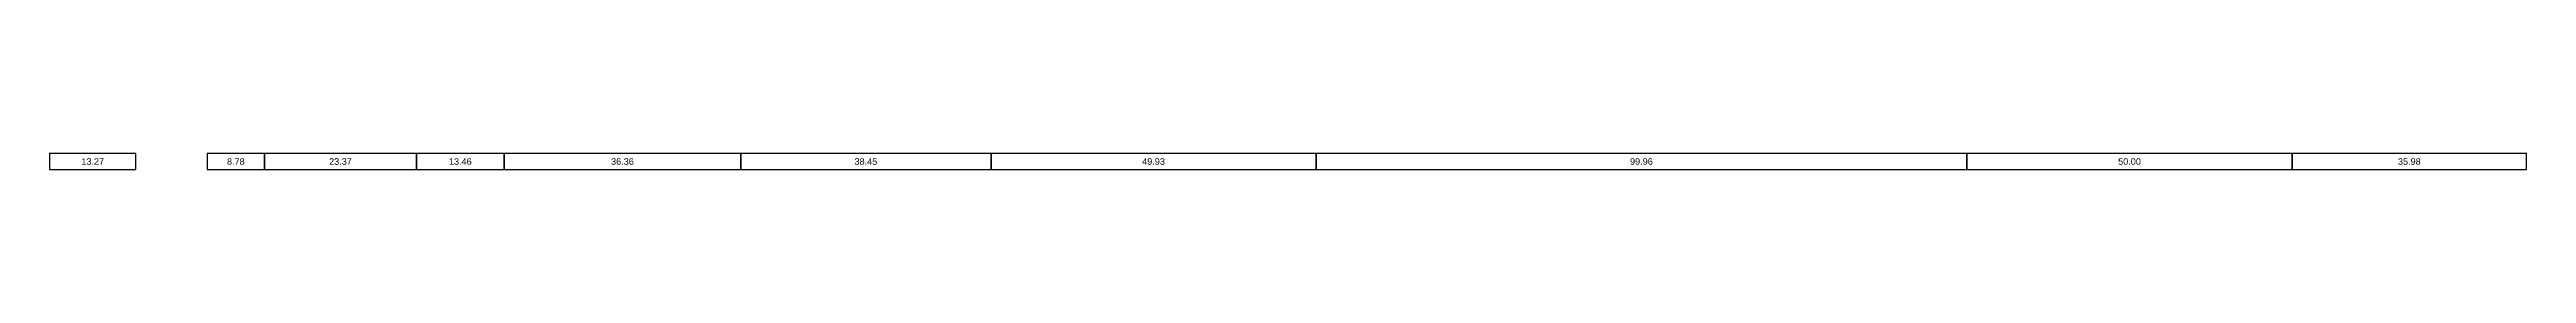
# Model space of a CAD drawing. Extents: x -160 to 364724, y -100 to 7353297.
# Drawn here: x 360322.1 to 360702.6, y 7349068.7 to 7349071.2 of the extents above; entities that cross this region are included whole.
import ezdxf
from ezdxf.enums import TextEntityAlignment as Align

# ---------------------------------------------------------------- set-up
doc = ezdxf.new("R2010")
doc.units = 0
doc.header["$LTSCALE"] = 5
doc.layers.add('PS_PERFIL_COTA_LIN', color=7, linetype='Continuous')
doc.layers.add('PS_PERFIL_COTA_TXT', color=5, linetype='Continuous')
doc.styles.get("Standard").update_dxf_attribs({"font": 'arial.ttf'})

msp = doc.modelspace()

# ---------------------------------------------------------------- texts
at = {"layer": 'PS_PERFIL_COTA_TXT'}
for s, p in [('13.27', (360328.688, 7349069.949)), ('8.78', (360350.668, 7349069.949)), ('23.37', (360366.745, 7349069.949)), ('13.46', (360385.159, 7349069.949)), ('36.36', (360410.065, 7349069.949)), ('38.45', (360447.467, 7349069.949)), ('49.93', (360491.658, 7349069.949)), ('99.96', (360566.605, 7349069.949)), ('50.00', (360641.586, 7349069.949)), ('35.98', (360684.577, 7349069.949))]:
    msp.add_text(s, height=1, dxfattribs=at).set_placement(p, align=Align.MIDDLE_CENTER)

# ---------------------------------------------------------------- linework, layer by layer
at = {"layer": 'PS_PERFIL_COTA_LIN', "linetype": 'Continuous'}
for points in [[(360322.053, 7349071.199), (360322.053, 7349068.699), (360335.324, 7349068.699), (360335.324, 7349071.199)], [(360346.277, 7349071.199), (360346.277, 7349068.699), (360355.058, 7349068.699), (360355.058, 7349071.199)], [(360355.058, 7349071.199), (360355.058, 7349068.699), (360378.431, 7349068.699), (360378.431, 7349071.199)], [(360378.431, 7349071.199), (360378.431, 7349068.699), (360391.887, 7349068.699), (360391.887, 7349071.199)], [(360391.887, 7349071.199), (360391.887, 7349068.699), (360428.243, 7349068.699), (360428.243, 7349071.199)], [(360428.243, 7349071.199), (360428.243, 7349068.699), (360466.691, 7349068.699), (360466.691, 7349071.199)], [(360466.691, 7349071.199), (360466.691, 7349068.699), (360516.624, 7349068.699), (360516.624, 7349071.199)], [(360516.624, 7349071.199), (360516.624, 7349068.699), (360616.587, 7349068.699), (360616.587, 7349071.199)], [(360616.587, 7349071.199), (360616.587, 7349068.699), (360666.586, 7349068.699), (360666.586, 7349071.199)], [(360666.586, 7349071.199), (360666.586, 7349068.699), (360702.568, 7349068.699), (360702.568, 7349071.199)]]:
    msp.add_lwpolyline(points, close=True, dxfattribs=at)

msp.set_redraw_order([(e.dxf.handle, doc.entitydb.next_handle()) for e in msp.query("TEXT MTEXT ATTDEF DIMENSION ARC_DIMENSION")])  # texts and dimensions are drawn at this point

doc.saveas('drawing.dxf')
